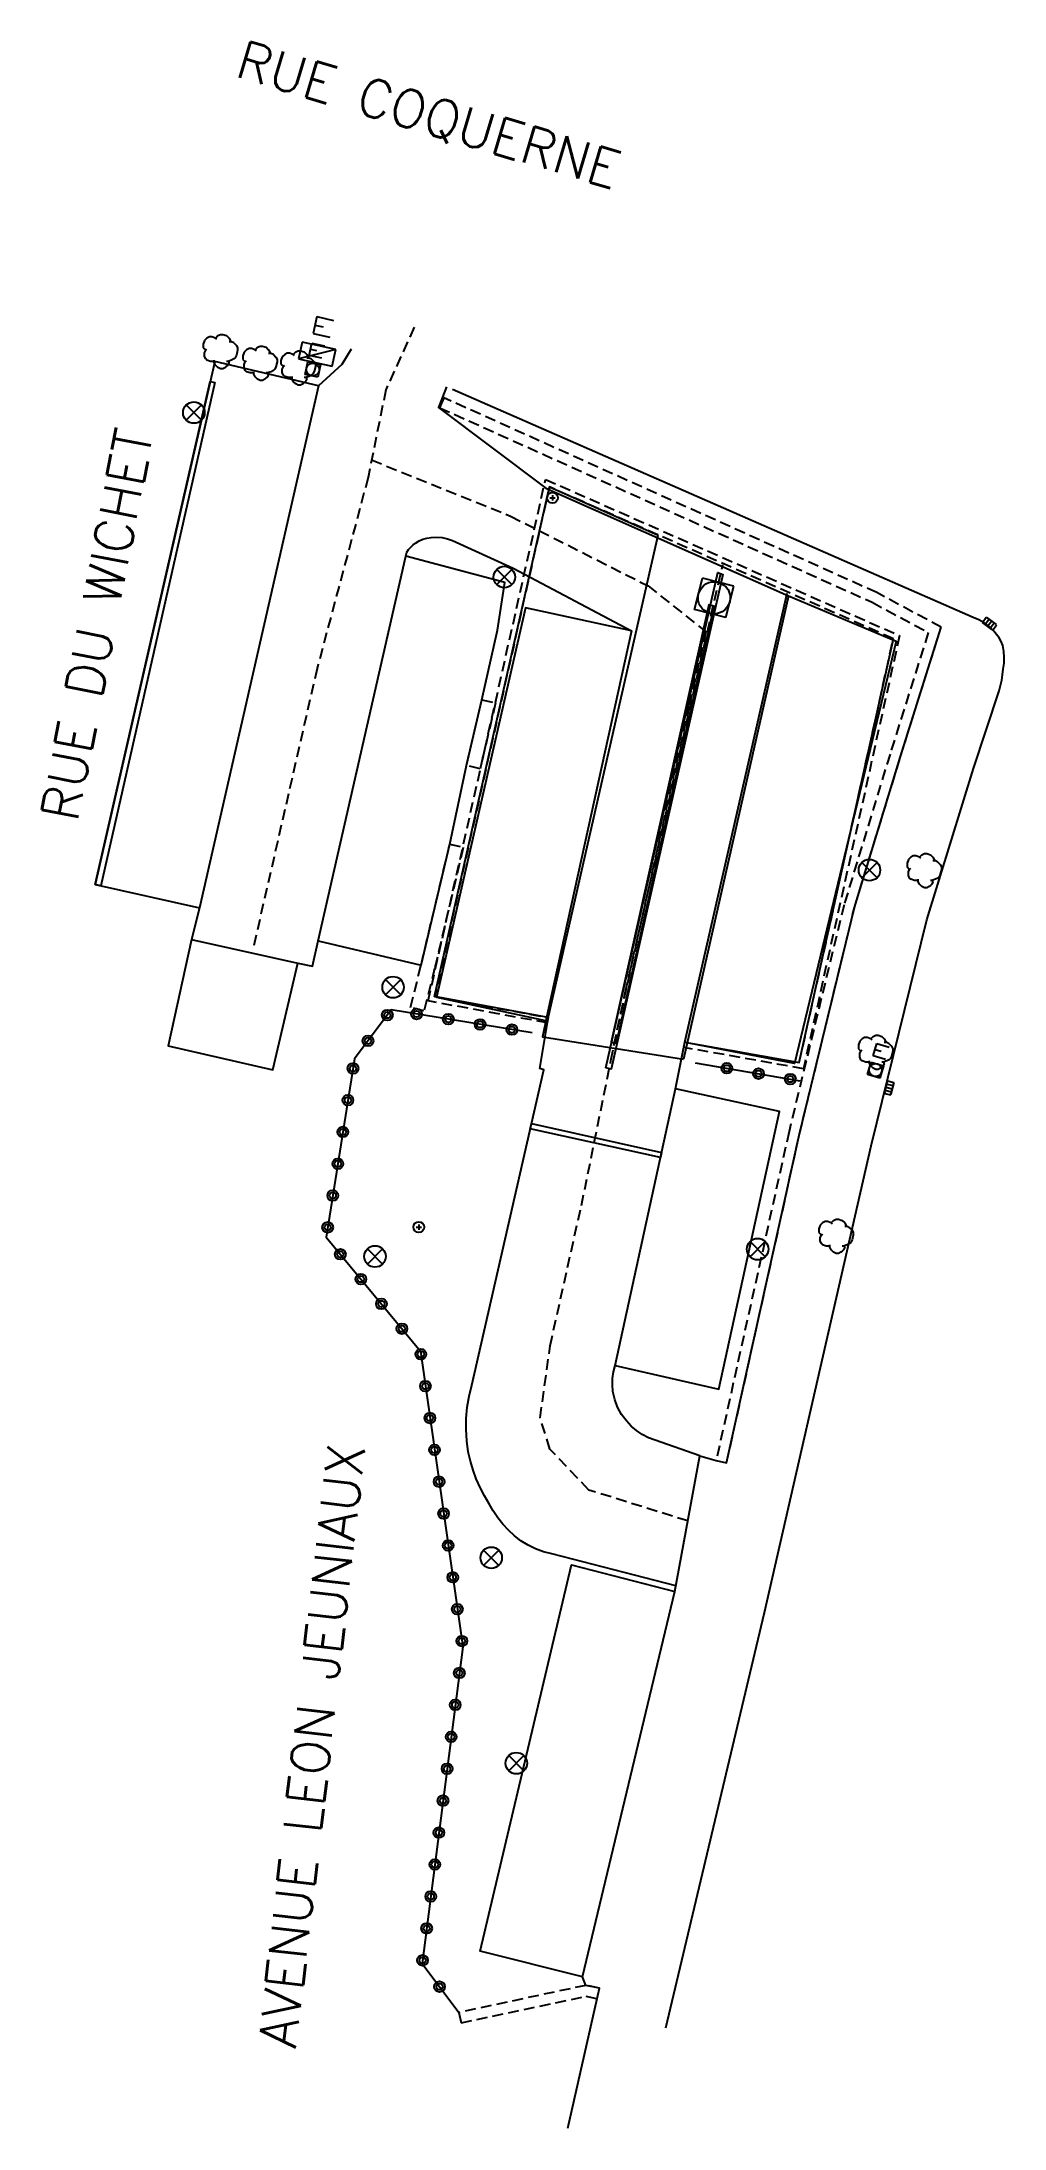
# Model space of a CAD drawing. Header units: millimetres. Extents: x 145999 to 146961, y 142040 to 143000.
# Drawn here: x 146810.2 to 146855, y 142681 to 142778.3 of the extents above; entities that cross this region are included whole.
import ezdxf
from ezdxf.enums import TextEntityAlignment as Align

# ---------------------------------------------------------------- set-up
doc = ezdxf.new("R2010")
doc.units = ezdxf.units.MM
doc.linetypes.add('DASHED', pattern=[0.75, 0.5, -0.25])
doc.layers.get('0').update_dxf_attribs({"linetype": 'CONTINUOUS'})
for name, color, linetype in [('W0001', 6, 'DASHED'), ('W0004', 5, 'CONTINUOUS'), ('W0006', 2, 'CONTINUOUS'), ('W0008', 7, 'CONTINUOUS'), ('W0014', 7, 'CONTINUOUS'), ('W0112', 1, 'DASHED'), ('W0300', 7, 'CONTINUOUS'), ('W0322', 7, 'CONTINUOUS'), ('W0400', 7, 'CONTINUOUS'), ('W0410', 7, 'CONTINUOUS'), ('W0420', 7, 'CONTINUOUS'), ('W0430', 7, 'CONTINUOUS'), ('W0469', 7, 'CONTINUOUS'), ('W0856', 7, 'CONTINUOUS'), ('W0989', 7, 'CONTINUOUS')]:
    doc.layers.add(name, color=color, linetype=linetype)
doc.styles.get("Standard").update_dxf_attribs({"font": 'romans.shx', "width": 0.85})

msp = doc.modelspace()

# ---------------------------------------------------------------- texts
at = {"layer": 'W0989'}
for s, rotation, p in [('RUE COQUERNE', 343.36229, (146819.357, 142777.514)), ('RUE DU WICHET', 79.00071, (146810.964, 142742.017)), ('AVENUE LEON JEUNIAUX', 83.41548, (146821.123, 142684.835))]:
    msp.add_text(s, height=1.75, rotation=rotation, dxfattribs=at).set_placement(p, align=Align.MIDDLE_LEFT)

# ---------------------------------------------------------------- blocks, each defined once
blk = doc.blocks.new('T400')
for p, q in [((-0.15, 0.3), (0.15, 0.3)), ((-0.15, -0.25), (-0.15, 0.3)), ((-0.15, 0.15), (0.15, 0.15)), ((-0.15, 0), (0.15, 0)), ((0.15, 0.3), (0.15, -0.25)), ((-0.15, -0.15), (0.15, -0.15)), ((-0.15, -0.25), (-0.15, -0.3)), ((-0.15, -0.3), (0.15, -0.3)), ((0.15, -0.3), (0.15, -0.25))]:
    blk.add_line(p, q)
blk = doc.blocks.new('T410')
for p, q in [((-0.3, 1.2), (0.3, 1.2)), ((-0.3, 0.6), (-0.3, 1.2)), ((0, 0.9), (-0.3, 0.9)), ((0.3, 0.6), (-0.3, 0.6)), ((-0.3, 0.3), (0.3, 0.3)), ((-0.3, -0.3), (-0.3, 0.3)), ((0.3, 0.3), (0.3, -0.3)), ((0.3, -0.3), (-0.3, -0.3))]:
    blk.add_line(p, q)
blk.add_ellipse((0, 0), major_axis=(-0.212, 0.212), ratio=1, start_param=3.926991, end_param=10.210176)
blk = doc.blocks.new('T469')
at = {"color": 0, "linetype": 'Continuous', "flags": 128}
for points in [[(-0.354, 0.354), (0.354, -0.354)], [(-0.354, -0.354), (0.354, 0.354)]]:
    blk.add_lwpolyline(points, dxfattribs=at)
at = {"color": 0, "linetype": 'Continuous'}
blk.add_circle((0, 0), 0.5, dxfattribs=at)
blk = doc.blocks.new('T300')
for p, q in [((-0.8, 0.514), (-0.857, 0.343)), ((-0.857, 0.343), (-0.857, 0.171)), ((-0.857, 0.171), (-0.743, 0.057)), ((-0.686, 0.629), (-0.8, 0.514)), ((-0.8, -0.057), (-0.743, 0.057)), ((-0.743, 0.057), (-0.686, 0.114)), ((-0.571, 0.686), (-0.686, 0.629)), ((-0.457, 0.686), (-0.571, 0.686)), ((-0.286, 0.629), (-0.457, 0.686)), ((-0.286, 0.629), (-0.171, 0.743)), ((-0.229, 0.571), (-0.286, 0.629)), ((-0.171, 0.743), (-0.057, 0.8)), ((-0.057, 0.8), (0.057, 0.8)), ((0.057, 0.8), (0.229, 0.743)), ((0.229, 0.743), (0.343, 0.629)), ((0.343, 0.629), (0.4, 0.514)), ((0.457, 0.457), (0.343, 0.457)), ((0.4, 0.514), (0.4, 0.457)), ((0.571, 0.4), (0.457, 0.457)), ((0.571, 0.4), (0.686, 0.286)), ((0.686, 0.286), (0.743, 0.171)), ((0.743, 0.057), (0.686, -0.171)), ((0.743, 0.171), (0.743, 0.057)), ((-0.8, -0.171), (-0.8, -0.057)), ((-0.8, -0.229), (-0.8, -0.171)), ((-0.743, -0.343), (-0.8, -0.229)), ((-0.686, -0.4), (-0.743, -0.343)), ((-0.514, -0.457), (-0.686, -0.4)), ((-0.4, -0.457), (-0.514, -0.457)), ((-0.4, -0.457), (-0.343, -0.457)), ((-0.343, -0.457), (-0.343, -0.4)), ((-0.343, -0.514), (-0.343, -0.457)), ((-0.286, -0.629), (-0.343, -0.514)), ((-0.171, -0.743), (-0.286, -0.629)), ((-0.057, -0.8), (-0.171, -0.743)), ((0.057, -0.8), (-0.057, -0.8)), ((0.171, -0.743), (0.057, -0.8)), ((0.229, -0.686), (0.171, -0.743)), ((0.286, -0.457), (0.229, -0.457)), ((0.286, -0.629), (0.229, -0.686)), ((0.457, -0.4), (0.286, -0.457)), ((0.343, -0.514), (0.286, -0.629)), ((0.343, -0.514), (0.343, -0.457)), ((0.571, -0.343), (0.457, -0.4)), ((0.629, -0.286), (0.571, -0.343)), ((0.686, -0.171), (0.629, -0.286))]:
    blk.add_line(p, q)
blk = doc.blocks.new('T856')
for p, q in [((-0.125, 0), (0.125, 0)), ((0, 0.125), (0, -0.125))]:
    blk.add_line(p, q)
blk.add_ellipse((0, 0), major_axis=(-0.177, 0.177), ratio=1, start_param=3.926991, end_param=10.210176)
blk = doc.blocks.new('T420')
for p, q in [((0.75, 0.75), (-0.75, 0.75)), ((-0.75, 0.75), (-0.75, -0.75)), ((0.75, 0.75), (0.75, -0.75)), ((0.75, -0.75), (-0.75, -0.75))]:
    blk.add_line(p, q)
blk.add_ellipse((0, 0), major_axis=(-0.53, 0.53), ratio=1, start_param=3.926991, end_param=10.210176)
blk = doc.blocks.new('t430')
at = {"flags": 128}
for points in [[(-0.4, 2.1), (0.4, 2.1)], [(-0.4, 2.1), (-0.4, 1.3)], [(-0.4, 1.7), (0, 1.7)], [(-0.4, 1.3), (0.4, 1.3)], [(0.8, 0.8), (-0.8, 0.8)], [(-0.8, 0.8), (-0.8, 0)], [(0.8, 0.8), (-0.8, 0)], [(-0.8, 0), (0.8, 0)], [(0.8, 0), (0.8, 0.8)]]:
    blk.add_lwpolyline(points, dxfattribs=at)
blk = doc.blocks.new('t322o')
at = {"color": 0, "linetype": 'Continuous'}
for radius in [0.25, 0.15]:
    blk.add_circle((0, 0), radius, dxfattribs=at)

# ---------------------------------------------------------------- linework, layer by layer
at = {"layer": 'W0001'}
for points in [[(146827.508, 142764.962), (146826.19, 142762.047), (146825.367, 142757.964), (146822.992, 142749.066), (146819.987, 142735.921)], [(146825.531, 142758.778), (146832.006, 142756.16), (146838.406, 142752.91), (146841.1, 142750.774), (146840.331, 142747.333), (146836.769, 142731.383)], [(146840.262, 142709.341), (146835.644, 142710.781), (146833.831, 142712.692), (146833.382, 142714.15), (146833.844, 142717.494), (146835.305, 142724.042), (146836.678, 142730.796), (146837.336, 142733.949), (146841.884, 142753.903)]]:
    msp.add_lwpolyline(points, dxfattribs=at)
at = {"layer": 'W0004'}
for points in [[(146818.226, 142762.383), (146812.909, 142738.939), (146812.658, 142738.996), (146818.013, 142762.431)], [(146836.442, 142730.451), (146841.658, 142753.539), (146841.894, 142753.443), (146836.686, 142730.396)], [(146836.934, 142731.596), (146841.483, 142751.967), (146841.239, 142752.022), (146836.69, 142731.65)], [(146838.986, 142726.269), (146832.918, 142727.615), (146832.975, 142727.86), (146839.04, 142726.513)]]:
    msp.add_lwpolyline(points, close=True, dxfattribs=at)
at = {"layer": 'W0006'}
for points in [[(146823.055, 142762.24), (146818.227, 142763.366), (146812.658, 142738.996), (146817.51, 142737.907)], [(146833.767, 142732.791), (146833.757, 142732.793), (146828.466, 142733.771), (146833.811, 142757.519), (146838.885, 142755.276)], [(146823.045, 142736.369), (146827.835, 142735.241), (146829.166, 142740.877), (146829.949, 142744.542), (146830.669, 142747.607), (146831.398, 142750.854), (146831.737, 142753.068), (146827.118, 142754.297)], [(146844.945, 142752.448), (146849.964, 142750.34), (146845.23, 142730.652), (146840.227, 142731.612)], [(146837.641, 142750.809), (146832.703, 142751.887), (146828.553, 142733.744), (146833.634, 142732.665)], [(146840.118, 142731.647), (146845.452, 142730.7), (146849.834, 142750.45)], [(146817.142, 142736.439), (146816.054, 142731.486), (146820.935, 142730.367), (146822.089, 142735.338)], [(146836.868, 142716.59), (146841.701, 142715.475), (146844.529, 142728.421), (146839.683, 142729.478)], [(146835.356, 142688.095), (146830.581, 142689.297), (146834.843, 142707.291), (146839.659, 142706.05)]]:
    msp.add_lwpolyline(points, dxfattribs=at)
at = {"layer": 'W0008'}
for points in [[(146824.584, 142763.946), (146824.144, 142763.221), (146823.055, 142762.24), (146817.51, 142737.907), (146817.142, 142736.439), (146822.089, 142735.338), (146822.783, 142735.192), (146823.045, 142736.369), (146827.118, 142754.297), (146827.168, 142754.484), (146827.254, 142754.605), (146827.351, 142754.716), (146827.458, 142754.818), (146827.575, 142754.909), (146827.743, 142755.006), (146827.921, 142755.083), (146828.107, 142755.138), (146828.298, 142755.171), (146828.554, 142755.187), (146828.809, 142755.167), (146829.059, 142755.111), (146829.298, 142755.02), (146832.118, 142753.739), (146837.641, 142750.809), (146833.74, 142733.077), (146833.482, 142731.905), (146840.055, 142730.851)], [(146829.015, 142762.179), (146828.645, 142761.226), (146833.648, 142757.463), (146844.945, 142752.448), (146840.055, 142730.851)], [(146839.241, 142685.727), (146843.827, 142705.071), (146848.793, 142726.823), (146851.39, 142737.345), (146853.57, 142744.398), (146854.757, 142748.015), (146854.825, 142748.265), (146854.88, 142748.518), (146854.922, 142748.773), (146854.952, 142749.03), (146854.99, 142749.304), (146855, 142749.581), (146854.98, 142749.857), (146854.931, 142750.13), (146854.853, 142750.313), (146854.757, 142750.488), (146854.644, 142750.652), (146854.515, 142750.804), (146854.306, 142751.008), (146854.071, 142751.182), (146853.816, 142751.324), (146853.545, 142751.431), (146829.295, 142762.068)], [(146839.708, 142706.314), (146833.921, 142707.8), (146833.54, 142707.901), (146833.17, 142708.037), (146832.815, 142708.208), (146832.477, 142708.411), (146832.182, 142708.652), (146831.905, 142708.913), (146831.648, 142709.193), (146831.411, 142709.491), (146831.195, 142709.805), (146831.003, 142710.133), (146830.78, 142710.509), (146830.58, 142710.898), (146830.405, 142711.298), (146830.256, 142711.709), (146830.132, 142712.128), (146830.034, 142712.554), (146829.959, 142713.073), (146829.926, 142713.597), (146829.934, 142714.121), (146829.983, 142714.643), (146830.073, 142715.16), (146830.205, 142715.668), (146833.544, 142730.354), (146833.365, 142730.424), (146833.776, 142732.844), (146838.885, 142755.276)], [(146840.818, 142712.371), (146838.421, 142713.217), (146838.133, 142713.367), (146837.864, 142713.549), (146837.617, 142713.76), (146837.396, 142713.998), (146837.171, 142714.306), (146836.991, 142714.641), (146836.857, 142714.998), (146836.773, 142715.37), (146836.745, 142715.677), (146836.752, 142715.985), (146836.793, 142716.291), (146836.868, 142716.59), (146839.683, 142729.478), (146840.118, 142731.647), (146844.892, 142752.565)]]:
    msp.add_lwpolyline(points, dxfattribs=at)
at = {"layer": 'W0014'}
msp.add_lwpolyline([(146834.67, 142681.04), (146836.043, 142687.085), (146836.138, 142687.576), (146835.506, 142687.699), (146835.356, 142688.095), (146839.659, 142706.05), (146840.818, 142712.371), (146841.578, 142712.156), (146842.066, 142712.047), (146845.463, 142727.372), (146848.018, 142737.918), (146850.156, 142744.919), (146852.062, 142750.982)], dxfattribs=at)
at = {"layer": 'W0112'}
for points in [[(146842.066, 142712.047), (146845.463, 142727.372), (146848.018, 142737.918), (146850.156, 142744.919), (146852.062, 142750.982), (146849.065, 142752.595), (146828.901, 142761.67), (146828.696, 142761.214), (146848.844, 142752.146), (146851.461, 142750.737), (146849.678, 142745.067), (146847.535, 142738.05), (146844.975, 142727.485), (146841.578, 142712.156)], [(146840.118, 142731.647), (146845.452, 142730.7), (146849.834, 142750.45), (146833.811, 142757.519), (146828.466, 142733.771), (146833.757, 142732.793), (146833.712, 142732.547), (146828.165, 142733.572), (146833.633, 142757.871), (146850.123, 142750.596), (146845.644, 142730.412), (146840.075, 142731.401)], [(146829.949, 142744.542), (146830.669, 142747.607), (146831.302, 142747.458), (146830.582, 142744.393)], [(146827.338, 142733.271), (146827.835, 142735.241), (146829.166, 142740.877), (146829.799, 142740.727), (146828.466, 142735.087), (146827.969, 142733.112)], [(146836.138, 142687.576), (146835.506, 142687.699), (146829.597, 142686.44), (146829.701, 142685.951), (146835.51, 142687.188), (146836.043, 142687.085)]]:
    msp.add_lwpolyline(points, close=True, dxfattribs=at)
at = {"layer": 'W0322'}
for points in [[(146833.001, 142732.08), (146826.445, 142733.156), (146824.734, 142730.878), (146823.41, 142722.567), (146827.8, 142717.258), (146829.772, 142703.478), (146827.884, 142688.716), (146829.597, 142686.44)], [(146840.597, 142730.687), (146845.483, 142729.852)]]:
    msp.add_lwpolyline(points, dxfattribs=at)

# ---------------------------------------------------------------- block references
at = {"layer": 'W0300'}
for p in [(146818.544, 142763.83), (146820.389, 142763.288), (146822.165, 142763.071), (146851.335, 142739.642), (146849.068, 142731.175), (146847.223, 142722.604)]:
    msp.add_blockref('T300', p, dxfattribs=at)
at = {"layer": 'W0322'}
for p, rotation in [((146826.262, 142732.912), 233.0842673264951), ((146827.624, 142732.962), 170.6816680963653), ((146829.104, 142732.72), 170.6816680963653), ((146830.584, 142732.477), 170.6816680963653), ((146825.361, 142731.712), 233.0842673264951), ((146832.065, 142732.234), 170.6816680963653), ((146824.662, 142730.427), 260.9491326357887), ((146842.076, 142730.434), 350.3079659417994), ((146843.554, 142730.181), 350.3079659417994), ((146845.033, 142729.929), 350.3079659417994), ((146824.426, 142728.946), 260.9491326357887), ((146824.19, 142727.465), 260.9491326357887), ((146823.954, 142725.983), 260.9491326357887), ((146823.718, 142724.502), 260.9491326357887), ((146823.482, 142723.021), 260.9491326357887), ((146824.073, 142721.765), 309.5888344444962), ((146825.029, 142720.609), 309.5888344444962), ((146825.985, 142719.453), 309.5888344444962), ((146826.941, 142718.297), 309.5888344444962), ((146827.822, 142717.108), 278.1417651071492), ((146828.034, 142715.623), 278.1417651071492), ((146828.247, 142714.138), 278.1417651071492), ((146828.459, 142712.653), 278.1417651071492), ((146828.672, 142711.169), 278.1417651071492), ((146828.884, 142709.684), 278.1417651071492), ((146829.096, 142708.199), 278.1417651071492), ((146829.309, 142706.714), 278.1417651071492), ((146829.521, 142705.229), 278.1417651071492), ((146829.734, 142703.744), 278.1417651071492), ((146829.616, 142702.257), 262.7108145574589), ((146829.425, 142700.769), 262.7108145574589), ((146829.235, 142699.281), 262.7108145574589), ((146829.045, 142697.793), 262.7108145574589), ((146828.854, 142696.305), 262.7108145574589), ((146828.664, 142694.817), 262.7108145574589), ((146828.474, 142693.33), 262.7108145574589), ((146828.283, 142691.842), 262.7108145574589), ((146828.093, 142690.354), 262.7108145574589), ((146827.903, 142688.866), 262.7108145574589), ((146828.695, 142687.638), 306.9648868415635)]:
    msp.add_blockref('t322o', p, dxfattribs=dict(at, rotation=rotation))
at = {"layer": 'W0400'}
for p, rotation in [((146854.313, 142751.151), 54.14730597052621), ((146849.639, 142729.518), 345.8937697101195)]:
    msp.add_blockref('T400', p, dxfattribs=dict(at, rotation=rotation))
at = {"layer": 'W0410'}
for p, rotation in [((146822.791, 142762.99), 348.1341081044921), ((146849.001, 142730.35), 343.1942168530626)]:
    msp.add_blockref('T410', p, dxfattribs=dict(at, rotation=rotation))
at = {"layer": 'W0420', "rotation": 255.4889506593299}
msp.add_blockref('T420', (146841.485, 142752.355), dxfattribs=at)
at = {"layer": 'W0430', "rotation": 347.5612455632025}
msp.add_blockref('t430', (146822.91, 142763.319), dxfattribs=at)
at = {"layer": 'W0469'}
for p in [(146817.248, 142760.987), (146831.714, 142753.322), (146848.721, 142739.667), (146826.529, 142734.21), (146825.685, 142721.664), (146843.512, 142722.004), (146831.101, 142707.625), (146832.273, 142698.051)]:
    msp.add_blockref('T469', p, dxfattribs=at)
at = {"layer": 'W0856'}
for p in [(146833.952, 142757.016), (146827.727, 142723.033)]:
    msp.add_blockref('T856', p, dxfattribs=at)

msp.set_redraw_order([(e.dxf.handle, doc.entitydb.next_handle()) for e in msp.query("TEXT MTEXT ATTDEF DIMENSION ARC_DIMENSION")])  # texts and dimensions are drawn at this point

doc.saveas('drawing.dxf')
